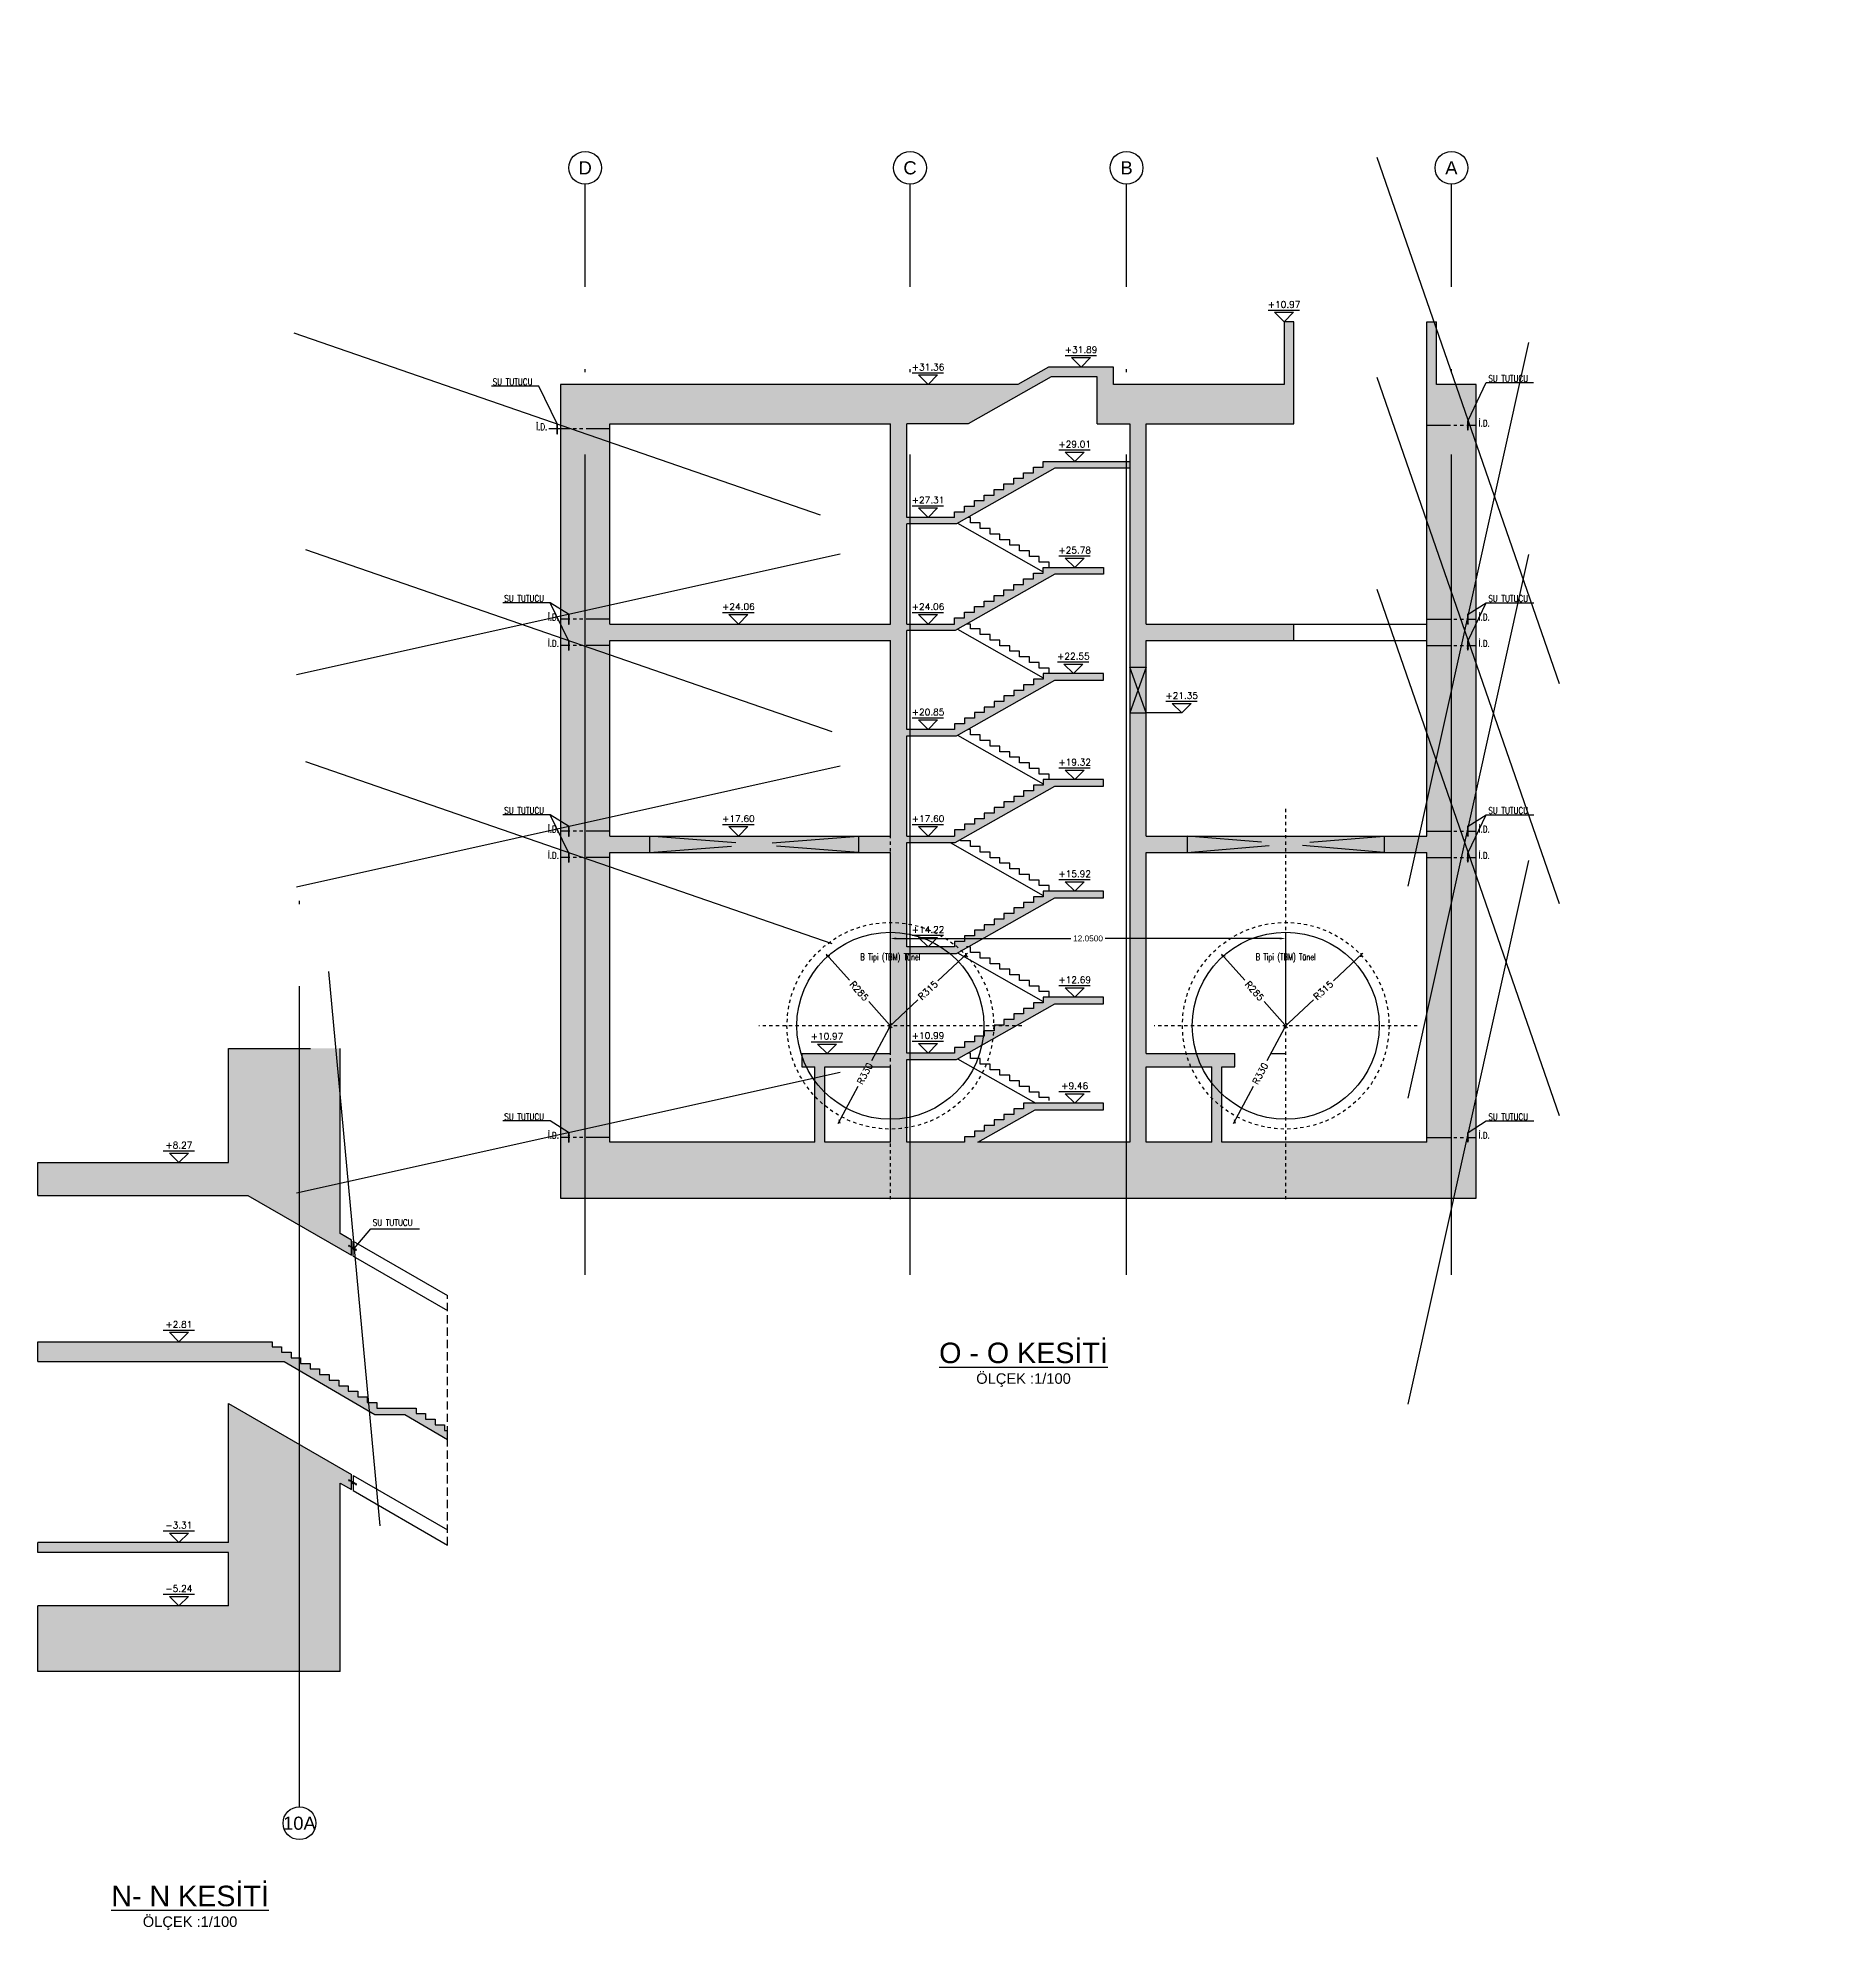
# Model space of a CAD drawing. Header units: millimetres. Extents: x 400392 to 401301, y 4543945 to 4544121.
# Drawn here: x 401246.5 to 401301.2, y 4543955.4 to 4544013.1 of the extents above; entities that cross this region are included whole.
import ezdxf
from ezdxf.enums import TextEntityAlignment as Align

# ---------------------------------------------------------------- set-up
doc = ezdxf.new("R2010")
doc.units = ezdxf.units.MM
for name, pattern in [('ACAD_ISO05W100', [33, 24, -3, 0, -3, 0, -3]), ('AKS', [3, 2.5, -0.25, 0, -0.25]), ('CIZGI', [0.4, 0.25, -0.15]), ('CONTINU', [0]), ('HIDDEN', [0.375, 0.25, -0.125]), ('UUC-ST-KAL-I05-101-U-000$0$ACAD_ISO05W100', [33, 24, -3, 0, -3, 0, -3])]:
    doc.linetypes.add(name, pattern=pattern)
for name, color, linetype in [('aks prota', 2, 'AKS'), ('caks prota', 4, 'Continuous'), ('görünüş prota', 4, 'Continuous'), ('iderzi_PROTA', 3, 'Continuous'), ('inşaat derzi prota', 11, 'Continuous'), ('kesik prota', 2, 'CIZGI'), ('kesit prota', 1, 'Continuous'), ('kesit tarama prota', 252, 'Continuous'), ('kolon tarama prota', 252, 'Continuous'), ('kot prota', 4, 'Continuous'), ('lkolon prota', 4, 'Continuous'), ('merdiven prota', 2, 'Continuous'), ('not prota', 2, 'Continuous'), ('not yazısı prota', 6, 'Continuous'), ('not çizgisi prota', 4, 'Continuous'), ('PRT-CST-rc_level', 6, 'Continuous'), ('PRT-CST-rc_levermark', 4, 'Continuous'), ('st_s_su tutucu', 2, 'Continuous'), ('st_s_ölçü', 4, 'Continuous'), ('t35 prota', 3, 'Continuous'), ('taks prota', 7, 'Continuous'), ('tplan prota', 7, 'Continuous'), ('UUC-ST-KAL-I05-101-U-000$0$st_s_su tutucu', 2, 'Continuous')]:
    doc.layers.add(name, color=color, linetype=linetype)
doc.styles.add('Arial', font='Arial.ttf')
doc.styles.add('OLCU', font='romanstw.shx')
doc.styles.get("Standard").update_dxf_attribs({"font": 'Arial.ttf'})
doc.styles.add('TAKS', font='Arial Unicode.ttf')
doc.styles.add('TEXT250', font='romanstw.shx', dxfattribs={"width": 0.8, "height": 25})
doc.styles.add('TSIMPLEX', font='romanstw.shx')
doc.dimstyles.new('1-100', dxfattribs={"dimscale": 0.5, "dimtxt": 2, "dimasz": 7.5, "dimexe": 3, "dimexo": 5, "dimgap": 5, "dimtad": 3, "dimdec": 1, "dimlfac": 2, "dimzin": 9, "dimdsep": 46, "dimtxsty": 'Standard', "dimblk": 'OBLIQUE', "dimcen": 0.09, "dimclrd": 3, "dimclre": 3, "dimclrt": 1, "dimadec": 3, "dimazin": 0, "dimtfac": 1, "dimtdec": 1, "dimtofl": 0, "dimtmove": 0, "dimatfit": 3, "dimfxl": 4, "dimtolj": 1, "dimtzin": 0, "dimarcsym": 0})
doc.dimstyles.new('1-50', dxfattribs={"dimtxt": 10, "dimasz": 4, "dimexe": 4, "dimexo": 8, "dimgap": 4, "dimtad": 1, "dimdec": 1, "dimrnd": 0.05, "dimzin": 9, "dimdsep": 46, "dimtxsty": 'OLCU', "dimblk1": 'OBLIQUE', "dimblk2": 'OBLIQUE', "dimsah": 1, "dimcen": 2, "dimdle": 4, "dimclrd": 4, "dimclre": 4, "dimclrt": 3, "dimadec": 1, "dimazin": 0, "dimtfac": 1, "dimtdec": 1, "dimtix": 1, "dimtmove": 2, "dimatfit": 3, "dimldrblk": 'OBLIQUE', "dimfxl": 1, "dimtvp": 1, "dimtolj": 1, "dimtzin": 1, "dimarcsym": 0})
doc.dimstyles.get("Standard").update_dxf_attribs({"dimtxt": 0.18, "dimasz": 0.18, "dimexe": 0.18, "dimexo": 0.0625, "dimgap": 0.09, "dimtad": 0, "dimtih": 1, "dimtoh": 1, "dimdec": 4, "dimzin": 0, "dimdsep": 46, "dimtxsty": 'Standard', "dimcen": 0.09, "dimadec": 0, "dimazin": 0, "dimtfac": 1, "dimtdec": 4, "dimtofl": 0, "dimtmove": 0, "dimatfit": 3, "dimfxl": 1, "dimtolj": 1, "dimtzin": 0, "dimarcsym": 0})

msp = doc.modelspace()

# ---------------------------------------------------------------- texts
at = {"layer": 'not yazısı prota', "ltscale": 0.05, "style": 'TSIMPLEX', "width": 0.8}
for s, p in [('SU TUTUCU', (401260.3134647186, 4544002.478477274)), ('SU TUTUCU', (401290.6588672046, 4544002.584041284)), ('İ.D.', (401261.6422718298, 4544001.112198417)), ('İ.D.', (401290.3662505696, 4544001.217762426)), ('SU TUTUCU', (401260.6675668299, 4543995.878477274)), ('SU TUTUCU', (401290.6588672046, 4543995.878478113)), ('İ.D.', (401261.9963739411, 4543995.312198416)), ('İ.D.', (401290.3662505696, 4543995.312199255)), ('İ.D.', (401261.9963739411, 4543994.512198417)), ('İ.D.', (401290.3662505696, 4543994.512199256)), ('SU TUTUCU', (401260.6675668299, 4543989.418477274)), ('İ.D.', (401261.9963739411, 4543988.852198416)), ('İ.D.', (401290.3662505696, 4543988.852199255)), ('SU TUTUCU', (401290.6588672046, 4543989.418478113)), ('İ.D.', (401261.9963739411, 4543988.052198417)), ('İ.D.', (401290.3662505696, 4543988.052199256)), ('SU TUTUCU', (401260.6675668299, 4543980.088477274)), ('SU TUTUCU', (401290.6588672046, 4543980.088478113)), ('İ.D.', (401261.9963739411, 4543979.522198416)), ('İ.D.', (401290.3662505696, 4543979.522199255))]:
    msp.add_text(s, height=0.2, dxfattribs=at).set_placement(p)
msp.add_text('SU TUTUCU', height=0.2, rotation=359.9999989161077, dxfattribs=at).set_placement((401256.6587423792, 4543976.86240937))
at = {"layer": 't35 prota', "style": 'Arial'}
msp.add_text('ÖLÇEK :1/100', height=0.32, rotation=0.01179466622436281, dxfattribs=at).set_placement((401276.4922736611, 4543972.196296876), align=Align.MIDDLE)
msp.add_text('ÖLÇEK :1/100', height=0.32, dxfattribs=at).set_placement((401251.091072096, 4543955.648136114), align=Align.MIDDLE)
at = {"layer": 'taks prota', "style": 'TAKS'}
for s, p in [('D', (401263.1336931352, 4544009.102486898)), ('C', (401273.0336931352, 4544009.102486898)), ('B', (401279.6336931352, 4544009.102486898)), ('A', (401289.5336931352, 4544009.102486898)), ('10A', (401254.4238859176, 4543958.662618436))]:
    msp.add_text(s, height=0.4, rotation=359.5051674871739, dxfattribs=at).set_placement(p, align=Align.MIDDLE_CENTER)
at = {"layer": 'tplan prota', "style": 'Arial'}
msp.add_text('%%UO - O KESİTİ', height=0.625, rotation=0.01179466622436281, dxfattribs=at).set_placement((401276.4920935376, 4543973.071296858), align=Align.MIDDLE)
msp.add_text('%%UN- N KESİTİ', height=0.625, dxfattribs=at).set_placement((401251.091072096, 4543956.523136114), align=Align.MIDDLE)

# ---------------------------------------------------------------- blocks, each defined once
blk = doc.blocks.new('KOTK5')
at = {"layer": 'PRT-CST-rc_levermark'}
blk.add_line((216.6666666667443, 160), (-213.3333333332557, 160), dxfattribs=at)
blk.add_lwpolyline([(130, 130), (-130, 130), (0, 0)], close=True, dxfattribs=at)
at = {"layer": 'PRT-CST-rc_level', "style": 'OLCU'}
blk.add_attdef('000.00', text='', height=90, dxfattribs=at).set_placement((0, 193.1381784435362), align=Align.CENTER)
blk = doc.blocks.new('_Oblique')
at = {"layer": 'st_s_ölçü', "lineweight": -2}
blk.add_line((-0.5, -0.5), (0.5, 0.5), dxfattribs=at)
blk = doc.blocks.new('*D49')
at = {"layer": 'Defpoints', "color": 0, "transparency": 16777216}
for p in [(-455.7768124120485, 109.5869111729116), (-265.7931828767396, -102.8541877429707)]:
    blk.add_point(p, dxfattribs=at)
at = {"layer": 'st_s_ölçü', "color": 4, "lineweight": -2, "transparency": 16777216}
for p, q in [((-461.1096862235661, 115.5501700898487), (-389.9253438287682, 35.95131222538865)), ((-260.4603090652221, -108.8174466599078), (-331.6446514600408, -29.21858879542449))]:
    blk.add_line(p, q, dxfattribs=at)
at = {"layer": 'st_s_ölçü', "color": 4, "lineweight": -2, "transparency": 16777216, "xscale": 8, "yscale": 8, "zscale": 8, "rotation": 131.8058995973175}
blk.add_blockref('_Oblique', (-455.7768124120485, 109.5869111729116), dxfattribs=at)
at = {"layer": 'st_s_ölçü', "color": 3, "transparency": 16777216, "insert": (-360.7849976444195, 3.366361714968633), "char_height": 20, "attachment_point": 5, "rotation": 311.8058995973175, "style": 'OLCU'}
blk.add_mtext('\\A1;R285', dxfattribs=at)
blk = doc.blocks.new('*D50')
at = {"layer": 'Defpoints', "color": 0, "transparency": 16777216}
for p in [(-36.3406229420434, 112.9617587007597), (-265.7931828767178, -102.8541877429798)]:
    blk.add_point(p, dxfattribs=at)
at = {"layer": 'st_s_ölçü', "color": 4, "lineweight": -2, "transparency": 16777216}
for p, q in [((-30.51325634052741, 118.4427986104425), (-120.6119750752906, 33.69874405447169)), ((-271.6205494782338, -108.3352276526625), (-181.5218307435179, -23.5911730967362))]:
    blk.add_line(p, q, dxfattribs=at)
at = {"layer": 'st_s_ölçü', "color": 4, "lineweight": -2, "transparency": 16777216, "xscale": 8, "yscale": 8, "zscale": 8, "rotation": 43.24583088137385}
blk.add_blockref('_Oblique', (-36.3406229420434, 112.9617587007597), dxfattribs=at)
at = {"layer": 'st_s_ölçü', "color": 3, "transparency": 16777216, "insert": (-151.0669029094242, 5.053785478889026), "char_height": 20, "attachment_point": 5, "rotation": 43.24583088137385, "style": 'OLCU'}
blk.add_mtext('\\A1;R315', dxfattribs=at)
blk = doc.blocks.new('*D51')
at = {"layer": 'Defpoints', "color": 0, "transparency": 16777216}
for p in [(-265.7931828767105, -102.8541877429579), (-421.0483857594118, -394.0514095323542)]:
    blk.add_point(p, dxfattribs=at)
at = {"layer": 'lkolon prota', "color": 4, "lineweight": -2, "transparency": 16777216}
for p, q in [((-262.0294203825846, -95.79486115412448), (-322.8545106894434, -209.8786212058137)), ((-424.8121482535377, -401.1107361211878), (-363.9870579466764, -287.0269760694938))]:
    blk.add_line(p, q, dxfattribs=at)
at = {"layer": 'lkolon prota', "color": 4, "lineweight": -2, "transparency": 16777216, "xscale": 8, "yscale": 8, "zscale": 8, "rotation": 241.9351701811658}
blk.add_blockref('_Oblique', (-421.0483857594118, -394.0514095323542), dxfattribs=at)
at = {"layer": 'lkolon prota', "color": 3, "transparency": 16777216, "insert": (-343.420784318052, -248.4527986376579), "char_height": 20, "attachment_point": 5, "rotation": 61.935170181165795, "style": 'OLCU'}
blk.add_mtext('\\A1;R330', dxfattribs=at)
blk = doc.blocks.new('D')
at = {"layer": 'st_s_su tutucu', "linetype": 'CONTINU', "ltscale": 0.2}
for p, q in [((-39987.83090962706, 52508.18991963421), (-39992.63090966878, 52508.18991966914)), ((-39992.63090966878, 52508.18991966914), (-39992.63090980848, 52507.38991968935)), ((-39992.63090980848, 52507.38991968935), (-39990.63090962501, 52506.05655179494)), ((-39990.63090992199, 52478.65671955824), (-39991.93117670823, 52478.6567195757)), ((-39991.93117670823, 52478.6567195757), (-39991.93117659182, 52477.72311959402)), ((-39991.93117659182, 52477.72311959402), (-39990.63090987367, 52477.72311951835)), ((-39990.6309096902, 52498.50671976196), (-39991.53117650332, 52498.50671977942)), ((-39991.53117650332, 52498.50671977942), (-39991.53117639622, 52497.87311976865)), ((-39991.53117639622, 52497.87311976865), (-39990.63090970417, 52497.87311978029)), ((-39990.63090980196, 52488.50671968629), (-39991.53117661508, 52488.50671963972)), ((-39991.53117661508, 52488.50671963972), (-39991.53117662905, 52487.87311965806)), ((-39991.53117662905, 52487.87311965806), (-39990.630909937, 52487.87311964059)), ((-39990.63090962501, 52506.05655179494), (-39990.6309096902, 52498.50671976196)), ((-39990.63090970417, 52497.87311978029), (-39990.63090980196, 52488.50671968629)), ((-39990.630909937, 52487.87311964059), (-39990.63090992199, 52478.65671955824)), ((-39990.630909937, 52468.50671965136), (-39990.63090992199, 52477.72311973372)), ((-39989.83090974534, 52506.05655187643), (-39987.83090964103, 52507.38991968935)), ((-39989.83090955907, 52498.50671965136), (-39989.83090974534, 52506.05655187643)), ((-39988.9306429881, 52498.50671966883), (-39989.83090955907, 52498.50671965136)), ((-39989.83090992229, 52488.50671961062), (-39989.83090981984, 52497.87311973373)), ((-39989.83090981984, 52497.87311973373), (-39988.93064300207, 52497.87311962313)), ((-39988.93064335132, 52488.50671965136), (-39989.83090992229, 52488.50671961062)), ((-39989.83091007002, 52478.65671960481), (-39989.8309099316, 52487.87311978029)), ((-39989.8309099316, 52487.87311978029), (-39988.93064311383, 52487.87311964059)), ((-39988.53064343977, 52478.65671965137), (-39989.83091007002, 52478.65671960481)), ((-39989.83090998934, 52477.72311965805), (-39988.53064344908, 52477.72311964058)), ((-39989.83091007002, 52477.72311968715), (-39989.8309099316, 52468.50671951166)), ((-39988.93064300207, 52497.87311962313), (-39988.9306429881, 52498.50671966883)), ((-39988.93064311383, 52487.87311964059), (-39988.93064335132, 52488.50671965136)), ((-39988.53064344908, 52477.72311964058), (-39988.53064343977, 52478.65671965137)), ((-39987.83090964103, 52507.38991968935), (-39987.83090962706, 52508.18991963421)), ((-39992.63090980848, 52448.98991960261), (-39990.63090962501, 52450.32328749701)), ((-39992.63090966878, 52448.18991962282), (-39992.63090980848, 52448.98991960261)), ((-39987.83090962706, 52448.18991965774), (-39992.63090966878, 52448.18991962282)), ((-39991.53117661508, 52467.87311965223), (-39991.53117662905, 52468.5067196339)), ((-39991.53117662905, 52468.5067196339), (-39990.630909937, 52468.50671965136)), ((-39990.63090980196, 52467.87311960567), (-39991.53117661508, 52467.87311965223)), ((-39991.53117650332, 52457.87311951254), (-39991.53117639622, 52458.50671952331)), ((-39991.53117639622, 52458.50671952331), (-39990.63090970417, 52458.50671951166)), ((-39990.6309096902, 52457.87311953), (-39991.53117650332, 52457.87311951254)), ((-39990.63090970417, 52458.50671951166), (-39990.63090980196, 52467.87311960567)), ((-39990.63090962501, 52450.32328749701), (-39990.6309096902, 52457.87311953)), ((-39989.8309099316, 52468.50671951166), (-39988.93064311383, 52468.50671965136)), ((-39988.93064335132, 52467.87311964059), (-39989.83090992229, 52467.87311968134)), ((-39989.83090992229, 52467.87311968134), (-39989.83090981984, 52458.50671955823)), ((-39989.83090981984, 52458.50671955823), (-39988.93064300207, 52458.50671966883)), ((-39988.9306429881, 52457.87311962313), (-39989.83090955907, 52457.87311964059)), ((-39989.83090955907, 52457.87311964059), (-39989.83090974534, 52450.32328741552)), ((-39989.83090974534, 52450.32328741552), (-39987.83090964103, 52448.98991960261)), ((-39988.93064311383, 52468.50671965136), (-39988.93064335132, 52467.87311964059)), ((-39988.93064300207, 52458.50671966883), (-39988.9306429881, 52457.87311962313)), ((-39987.83090964103, 52448.98991960261), (-39987.83090962706, 52448.18991965774))]:
    blk.add_line(p, q, dxfattribs=at)
blk = doc.blocks.new('*D91')
at = {"color": 0, "lineweight": -2, "transparency": 16777216}
for p, q in [((401272.4336942159, 4543983.023312979), (401272.4336942159, 4543985.79991716)), ((401272.6136942159, 4543985.61991716), (401277.9339193182, 4543985.61991716)), ((401284.3036942158, 4543985.61991716), (401278.9834691135, 4543985.61991716)), ((401284.4836942158, 4543983.023312979), (401284.4836942158, 4543985.79991716))]:
    blk.add_line(p, q, dxfattribs=at)
at = {"color": 0, "transparency": 16777216}
for points in [[(401272.6136942159, 4543985.64991716), (401272.6136942159, 4543985.58991716), (401272.4336942159, 4543985.61991716)], [(401284.3036942158, 4543985.64991716), (401284.3036942158, 4543985.58991716), (401284.4836942158, 4543985.61991716)]]:
    blk.add_solid(points, dxfattribs=at)
at = {"layer": 'Defpoints', "color": 0, "transparency": 16777216}
for p in [(401272.4336942159, 4543985.61991716), (401272.4336942159, 4543982.960812979), (401284.4836942158, 4543982.960812979)]:
    blk.add_point(p, dxfattribs=at)
at = {"color": 0, "transparency": 16777216, "insert": (401278.4586942159, 4543985.61991716), "char_height": 0.18, "attachment_point": 5}
blk.add_mtext('\\A1;12.0500', dxfattribs=at)
blk = doc.blocks.new('A$C127942D9')
at = {"layer": 'aks prota', "ltscale": 2}
blk.add_line((-265.7931828767323, -631.6843460802356), (-265.7931828767178, 559.6811305509054), dxfattribs=at)
at = {"layer": 'aks prota'}
blk.add_line((135.1872869510917, -102.8541877429761), (-666.7736527046291, -102.8541877429725), dxfattribs=at)
at = {"layer": 'görünüş prota', "color": 6, "linetype": 'CIZGI', "ltscale": 2}
blk.add_circle((-265.7931828767323, -102.8541877429652), 315, dxfattribs=at)
at = {"layer": 'görünüş prota', "color": 6}
blk.add_circle((-265.7931828767105, -102.8541877429798), 285, dxfattribs=at)
at = {"layer": 'not prota', "style": 'TEXT250', "width": 0.7}
blk.add_text('B Tipi (TBM) Tünel', height=20, dxfattribs=at).set_placement((-265.7931828766596, 106.8190974679765), align=Align.MIDDLE_CENTER)
at = {"layer": 'lkolon prota'}
dim = blk.add_radius_dim(center=(-265.7931828767105, -102.8541877429579), mpoint=(-421.0483857594118, -394.0514095323542), dimstyle='1-100', dxfattribs=at)
dim.commit()
dim.dimension.update_dxf_attribs({"geometry": '*D51', "text_midpoint": (-343.420784318052, -248.4527986376579), "dimtype": 132})
at = {"layer": 'st_s_ölçü'}
for center, mpoint, picture, middle in [((-265.7931828767396, -102.8541877429707), (-455.7768124120485, 109.5869111729116), '*D49', (-360.7849976444195, 3.366361714968633)), ((-265.7931828767178, -102.8541877429798), (-36.3406229420434, 112.9617587007597), '*D50', (-151.0669029094242, 5.053785478889026))]:
    dim = blk.add_radius_dim(center=center, mpoint=mpoint, dimstyle='1-100', dxfattribs=at)
    dim.commit()
    dim.dimension.update_dxf_attribs({"geometry": picture, "text_midpoint": middle, "dimtype": 132})

# ---------------------------------------------------------------- dimensions: what is measured, and where the dimension line sits
dim = msp.add_aligned_dim(p1=(401284.4836942158, 4543982.960812979), p2=(401272.4336942159, 4543982.960812979), distance=-2.659104180522263, dimstyle='Standard')
dim.commit()
dim.dimension.update_dxf_attribs({"geometry": '*D91', "text_midpoint": (401278.4586942159, 4543985.61991716)})

# ---------------------------------------------------------------- hatches: boundary and pattern name
at = {"layer": 'kesit tarama prota'}
h = msp.add_hatch(color=256, dxfattribs=at)
h.dxf.hatch_style = 1
h.paths.add_polyline_path([(401290.2836931352, 4543977.71081298), (401290.2836931352, 4544002.50081298), (401289.0836931351, 4544002.50081298), (401289.0836931351, 4544004.41081298), (401288.7836931352, 4544004.41081298), (401288.7836931352, 4543988.74081298), (401280.2336931353, 4543988.74081298), (401280.2336931353, 4543994.70081298), (401284.7336924144, 4543994.70081298), (401284.7336924144, 4543995.20081298), (401280.2336931353, 4543995.20081298), (401280.2336931353, 4544001.30081298), (401284.7336931353, 4544001.30081298), (401284.7336931353, 4544004.41081298), (401284.4336931785, 4544004.41081298), (401284.4336931785, 4544002.50081298), (401279.2336931353, 4544002.50081298), (401279.2336931353, 4544003.03081298), (401277.2517665635, 4544003.03081298), (401276.3164724458, 4544002.50081298), (401262.3836931352, 4544002.50081298), (401262.3836931352, 4543977.71081298)])
h.paths.add_polyline_path([(401275.0993623034, 4543979.41081298), (401276.8464211269, 4543980.40081298), (401278.9336931352, 4543980.40081298), (401278.9336931352, 4543980.60081298), (401276.4936931353, 4543980.60081298), (401276.4936931353, 4543980.43081298), (401276.1936931352, 4543980.43081298), (401276.1936931352, 4543980.26081298), (401275.8936931352, 4543980.26081298), (401275.8936931352, 4543980.09081298), (401275.5936931352, 4543980.09081298), (401275.5936931352, 4543979.92081298), (401275.2936931352, 4543979.92081298), (401275.2936931352, 4543979.75081298), (401274.9936931353, 4543979.75081298), (401274.9936931353, 4543979.58081298), (401274.6936931352, 4543979.58081298), (401274.6936931352, 4543979.41081298), (401272.9336931352, 4543979.41081298), (401272.9336931352, 4543981.93081298), (401274.446421127, 4543981.93081298), (401277.446421127, 4543983.63081298), (401278.9336931352, 4543983.63081298), (401278.9336931352, 4543983.83081298), (401277.0936931352, 4543983.83081298), (401277.0936931352, 4543983.66081298), (401276.7936931352, 4543983.66081298), (401276.7936931352, 4543983.49081298), (401276.4936931353, 4543983.49081298), (401276.4936931353, 4543983.32081298), (401276.1936931352, 4543983.32081298), (401276.1936931352, 4543983.15081298), (401275.8936931352, 4543983.15081298), (401275.8936931352, 4543982.98081298), (401275.5936931352, 4543982.98081298), (401275.5936931352, 4543982.81081298), (401275.2936931352, 4543982.81081298), (401275.2936931352, 4543982.64081298), (401274.9936931353, 4543982.64081298), (401274.9936931353, 4543982.47081298), (401274.6936931352, 4543982.47081298), (401274.6936931352, 4543982.30081298), (401274.3936931352, 4543982.30081298), (401274.3936931352, 4543982.13081298), (401272.9336931352, 4543982.13081298), (401272.9336931352, 4543985.16081298), (401274.446421127, 4543985.16081298), (401277.446421127, 4543986.86081298), (401278.9336931352, 4543986.86081298), (401278.9336931352, 4543987.06081298), (401277.0936931352, 4543987.06081298), (401277.0936931352, 4543986.89081298), (401276.7936931352, 4543986.89081298), (401276.7936931352, 4543986.72081298), (401276.4936931353, 4543986.72081298), (401276.4936931353, 4543986.55081298), (401276.1936931352, 4543986.55081298), (401276.1936931352, 4543986.38081298), (401275.8936931352, 4543986.38081298), (401275.8936931352, 4543986.21081298), (401275.5936931352, 4543986.21081298), (401275.5936931352, 4543986.04081298), (401275.2936931352, 4543986.04081298), (401275.2936931352, 4543985.87081298), (401274.9936931353, 4543985.87081298), (401274.9936931353, 4543985.70081298), (401274.6936931352, 4543985.70081298), (401274.6936931352, 4543985.53081298), (401274.3936931352, 4543985.53081298), (401274.3936931352, 4543985.36081298), (401272.9336931352, 4543985.36081298), (401272.9336931352, 4543988.54081298), (401274.4111270093, 4543988.54081298), (401277.446421127, 4543990.26081298), (401278.9336931352, 4543990.26081298), (401278.9336931352, 4543990.46081298), (401277.0936931352, 4543990.46081298), (401277.0936931352, 4543990.29081298), (401276.7936931352, 4543990.29081298), (401276.7936931352, 4543990.12081298), (401276.4936931353, 4543990.12081298), (401276.4936931353, 4543989.95081298), (401276.1936931352, 4543989.95081298), (401276.1936931352, 4543989.78081298), (401275.8936931352, 4543989.78081298), (401275.8936931352, 4543989.61081298), (401275.5936931352, 4543989.61081298), (401275.5936931352, 4543989.44081298), (401275.2936931352, 4543989.44081298), (401275.2936931352, 4543989.27081298), (401274.9936931353, 4543989.27081298), (401274.9936931353, 4543989.10081298), (401274.6936931352, 4543989.10081298), (401274.6936931352, 4543988.93081298), (401274.3936931352, 4543988.93081298), (401274.3936931352, 4543988.74081298), (401272.9336931352, 4543988.74081298), (401272.9336931352, 4543991.79081298), (401274.446421127, 4543991.79081298), (401277.446421127, 4543993.49081298), (401278.9336931352, 4543993.49081298), (401278.9336931352, 4543993.69081298), (401277.0936931352, 4543993.69081298), (401277.0936931352, 4543993.52081298), (401276.7936931352, 4543993.52081298), (401276.7936931352, 4543993.35081298), (401276.4936931353, 4543993.35081298), (401276.4936931353, 4543993.18081298), (401276.1936931352, 4543993.18081298), (401276.1936931352, 4543993.01081298), (401275.8936931352, 4543993.01081298), (401275.8936931352, 4543992.84081298), (401275.5936931352, 4543992.84081298), (401275.5936931352, 4543992.67081298), (401275.2936931352, 4543992.67081298), (401275.2936931352, 4543992.50081298), (401274.9936931353, 4543992.50081298), (401274.9936931353, 4543992.33081298), (401274.6936931352, 4543992.33081298), (401274.6936931352, 4543992.16081298), (401274.3936931352, 4543992.16081298), (401274.3936931352, 4543991.99081298), (401272.9336931352, 4543991.99081298), (401272.9336931352, 4543995.00081298), (401274.4111270094, 4543995.00081298), (401277.446421127, 4543996.72081298), (401278.9336931352, 4543996.72081298), (401278.9336931352, 4543996.92081298), (401277.0936931352, 4543996.92081298), (401277.0936931352, 4543996.75081298), (401276.7936931352, 4543996.75081298), (401276.7936931352, 4543996.58081298), (401276.4936931353, 4543996.58081298), (401276.4936931353, 4543996.41081298), (401276.1936931352, 4543996.41081298), (401276.1936931352, 4543996.24081298), (401275.8936931352, 4543996.24081298), (401275.8936931352, 4543996.07081298), (401275.5936931352, 4543996.07081298), (401275.5936931352, 4543995.90081298), (401275.2936931352, 4543995.90081298), (401275.2936931352, 4543995.73081298), (401274.9936931353, 4543995.73081298), (401274.9936931353, 4543995.56081298), (401274.6936931352, 4543995.56081298), (401274.6936931352, 4543995.39081298), (401274.3936931352, 4543995.39081298), (401274.3936931352, 4543995.20081298), (401272.9336931352, 4543995.20081298), (401272.9336931352, 4543998.25081298), (401274.446421127, 4543998.25081298), (401277.446421127, 4543999.95081298), (401279.7336931353, 4543999.95081298), (401279.7336931353, 4544000.15081298), (401277.0936931352, 4544000.15081298), (401277.0936931352, 4543999.98081298), (401276.7936931352, 4543999.98081298), (401276.7936931352, 4543999.81081298), (401276.4936931353, 4543999.81081298), (401276.4936931353, 4543999.64081298), (401276.1936931352, 4543999.64081298), (401276.1936931352, 4543999.47081298), (401275.8936931352, 4543999.47081298), (401275.8936931352, 4543999.30081298), (401275.5936931352, 4543999.30081298), (401275.5936931352, 4543999.13081298), (401275.2936931352, 4543999.13081298), (401275.2936931352, 4543998.96081298), (401274.9936931353, 4543998.96081298), (401274.9936931353, 4543998.79081298), (401274.6936931352, 4543998.79081298), (401274.6936931352, 4543998.62081298), (401274.3936931352, 4543998.62081298), (401274.3936931352, 4543998.45081298), (401272.9336931352, 4543998.45081298), (401272.9336931352, 4544001.30081298), (401274.8073291394, 4544001.30081298), (401277.3308585511, 4544002.73081298), (401278.7336931353, 4544002.73081298), (401278.7336931353, 4544001.30081298), (401279.7336931353, 4544001.30081298), (401279.7336931353, 4543979.41081298)], flags=16)
h.paths.add_polyline_path([(401280.2336931353, 4543979.41081298), (401280.2336931353, 4543981.71081298), (401282.2336931353, 4543981.71081298), (401282.2336931353, 4543979.41081298)], flags=16)
h.paths.add_polyline_path([(401282.5336931352, 4543979.41081298), (401282.5336931352, 4543981.71081298), (401282.9336931352, 4543981.71081298), (401282.9336931352, 4543982.11081298), (401280.2336931353, 4543982.11081298), (401280.2336931353, 4543988.24081298), (401288.7836931352, 4543988.24081298), (401288.7836931352, 4543979.41081298)], flags=16)
h.paths.add_polyline_path([(401272.4336931352, 4543979.41081298), (401270.4336931352, 4543979.41081298), (401270.4336931352, 4543981.71081298), (401272.4336931352, 4543981.71081298)], flags=16)
h.paths.add_polyline_path([(401272.4336931352, 4543982.11081298), (401269.7336931353, 4543982.11081298), (401269.7336931353, 4543981.71081298), (401270.1336931352, 4543981.71081298), (401270.1336931352, 4543979.41081298), (401263.8836931352, 4543979.41081298), (401263.8836931352, 4543988.24081298), (401272.4336931352, 4543988.24081298)], flags=16)
h.paths.add_polyline_path([(401272.4336931352, 4543988.74081298), (401263.8836931352, 4543988.74081298), (401263.8836931352, 4543994.70081298), (401272.4336931352, 4543994.70081298)], flags=16)
h.paths.add_polyline_path([(401272.4336931352, 4543995.20081298), (401263.8836931352, 4543995.20081298), (401263.8836931352, 4544001.30081298), (401272.4336931352, 4544001.30081298)], flags=16)
h = msp.add_hatch(color=256, dxfattribs=at)
h.dxf.hatch_style = 1
h.paths.add_polyline_path([(401252.2635004392, 4543978.792657576), (401246.4517125129, 4543978.792657576), (401246.4517125129, 4543977.792657576), (401252.8535388503, 4543977.792657576), (401256.0125137747, 4543975.968822553), (401256.0125137747, 4543976.430702768), (401255.6661036132, 4543976.630702768), (401255.6661036132, 4543982.271066646), (401252.2635004392, 4543982.271066646)])
h = msp.add_hatch(color=256, dxfattribs=at)
h.dxf.hatch_style = 1
h.paths.add_polyline_path([(401252.2635004392, 4543972.732657576), (401253.9621528736, 4543972.732657576), (401256.7256822854, 4543971.112657576), (401257.6356822854, 4543971.112657576), (401258.9355448124, 4543970.350669198), (401258.9355448124, 4543970.632657575), (401258.8499819634, 4543970.632657575), (401258.8499819634, 4543970.802657575), (401258.5599819634, 4543970.802657575), (401258.5599819634, 4543970.972657575), (401258.2699819633, 4543970.972657575), (401258.2699819633, 4543971.142657575), (401257.9799819634, 4543971.142657575), (401257.9799819634, 4543971.312657575), (401256.7799819633, 4543971.312657575), (401256.7799819633, 4543971.482657576), (401256.4899819634, 4543971.482657576), (401256.4899819634, 4543971.652657576), (401256.1999819634, 4543971.652657576), (401256.1999819634, 4543971.822657576), (401255.9099819633, 4543971.822657576), (401255.9099819633, 4543971.992657576), (401255.6199819633, 4543971.992657576), (401255.6199819633, 4543972.162657576), (401255.3299819634, 4543972.162657576), (401255.3299819634, 4543972.332657576), (401255.0399819633, 4543972.332657576), (401255.0399819633, 4543972.502657576), (401254.7499819634, 4543972.502657576), (401254.7499819634, 4543972.672657575), (401254.4599819634, 4543972.672657575), (401254.4599819634, 4543972.842657575), (401254.1699819634, 4543972.842657575), (401254.1699819634, 4543973.012657575), (401253.8799819633, 4543973.012657575), (401253.8799819633, 4543973.182657575), (401253.5899819634, 4543973.182657575), (401253.5899819634, 4543973.332657576), (401246.4517125129, 4543973.332657576), (401246.4517125129, 4543972.732657576)])
h = msp.add_hatch(color=256, dxfattribs=at)
h.dxf.hatch_style = 1
h.paths.add_polyline_path([(401255.6661036132, 4543969.027321748), (401256.0125128948, 4543968.827320224), (401256.0125128948, 4543969.289201613), (401252.2635004392, 4543971.453716953), (401252.2635004392, 4543967.212657575), (401246.4517125129, 4543967.212657575), (401246.4517125129, 4543966.912657576), (401252.2635004392, 4543966.912657576), (401252.2635004392, 4543965.282657576), (401246.4517125129, 4543965.282657576), (401246.4517125129, 4543963.282657576), (401255.6661036132, 4543963.282657576)])

# ---------------------------------------------------------------- linework, layer by layer
at = {"layer": 'aks prota', "ltscale": 10}
for p, q in [((401263.1337296415, 4543975.371989926), (401263.1337296415, 4544008.602486898)), ((401273.0337296415, 4543975.371989926), (401273.0337296415, 4544008.602486898)), ((401279.6337296415, 4543975.371989926), (401279.6337296415, 4544008.602486898)), ((401289.5336931352, 4543975.371989926), (401289.5336931352, 4544008.602486898)), ((401254.4238859176, 4543959.162618436), (401254.4238859176, 4543987.87612348))]:
    msp.add_line(p, q, dxfattribs=at)
at = {"layer": 'caks prota', "ltscale": 0.05}
for centre in [(401263.1336931352, 4544009.102486898), (401273.0336931352, 4544009.102486898), (401279.6336931352, 4544009.102486898), (401289.5336931352, 4544009.102486898), (401254.4238859176, 4543958.662618436)]:
    msp.add_circle(centre, 0.5, dxfattribs=at)
at = {"layer": 'görünüş prota'}
for points in [[(401277.2736931352, 4543996.92081298), (401277.2736931352, 4543997.09081298), (401276.9736931353, 4543997.09081298), (401276.9736931353, 4543997.26081298), (401276.6736931352, 4543997.26081298), (401276.6736931352, 4543997.43081298), (401276.3736931352, 4543997.43081298), (401276.3736931352, 4543997.60081298), (401276.0736931352, 4543997.60081298), (401276.0736931352, 4543997.77081298), (401275.7736931352, 4543997.77081298), (401275.7736931352, 4543997.94081298), (401275.4736931353, 4543997.94081298), (401275.4736931353, 4543998.11081298), (401275.1736931352, 4543998.11081298), (401275.1736931352, 4543998.28081298), (401274.8736931352, 4543998.28081298), (401274.8736931352, 4543998.45081298), (401274.7993623034, 4543998.45081298)], [(401274.4836931353, 4543998.271933785), (401277.0936931352, 4543996.792933784)], [(401274.4836931353, 4543995.041933784), (401277.0936931352, 4543993.562933785)], [(401277.2736931352, 4543993.69081298), (401277.2736931352, 4543993.86081298), (401276.9736931353, 4543993.86081298), (401276.9736931353, 4543994.03081298), (401276.6736931352, 4543994.03081298), (401276.6736931352, 4543994.20081298), (401276.3736931352, 4543994.20081298), (401276.3736931352, 4543994.37081298), (401276.0736931352, 4543994.37081298), (401276.0736931352, 4543994.54081298), (401275.7736931352, 4543994.54081298), (401275.7736931352, 4543994.71081298), (401275.4736931353, 4543994.71081298), (401275.4736931353, 4543994.88081298), (401275.1736931352, 4543994.88081298), (401275.1736931352, 4543995.05081298), (401274.8736931352, 4543995.05081298), (401274.8736931352, 4543995.20081298), (401274.7640681858, 4543995.20081298)], [(401284.7336924144, 4543995.20081298), (401288.7836931352, 4543995.20081298)], [(401284.7258344493, 4543994.70081298), (401288.7836931352, 4543994.70081298)], [(401277.2736931352, 4543990.46081298), (401277.2736931352, 4543990.63081298), (401276.9736931353, 4543990.63081298), (401276.9736931353, 4543990.80081298), (401276.6736931352, 4543990.80081298), (401276.6736931352, 4543990.97081298), (401276.3736931352, 4543990.97081298), (401276.3736931352, 4543991.14081298), (401276.0736931352, 4543991.14081298), (401276.0736931352, 4543991.31081298), (401275.7736931352, 4543991.31081298), (401275.7736931352, 4543991.48081298), (401275.4736931353, 4543991.48081298), (401275.4736931353, 4543991.65081298), (401275.1736931352, 4543991.65081298), (401275.1736931352, 4543991.82081298), (401274.8736931352, 4543991.82081298), (401274.8736931352, 4543991.99081298), (401274.7993623034, 4543991.99081298)], [(401274.4836931353, 4543991.811933785), (401277.0936931352, 4543990.332933784)], [(401274.2562592611, 4543988.54081298), (401277.0936931352, 4543986.932933785)], [(401277.2736931352, 4543987.06081298), (401277.2736931352, 4543987.23081298), (401276.9736931353, 4543987.23081298), (401276.9736931353, 4543987.40081298), (401276.6736931352, 4543987.40081298), (401276.6736931352, 4543987.57081298), (401276.3736931352, 4543987.57081298), (401276.3736931352, 4543987.74081298), (401276.0736931352, 4543987.74081298), (401276.0736931352, 4543987.91081298), (401275.7736931352, 4543987.91081298), (401275.7736931352, 4543988.08081298), (401275.4736931353, 4543988.08081298), (401275.4736931353, 4543988.25081298), (401275.1736931352, 4543988.25081298), (401275.1736931352, 4543988.42081298), (401274.8736931352, 4543988.42081298), (401274.8736931352, 4543988.59081298), (401274.5736931352, 4543988.59081298), (401274.5736931352, 4543988.632933784)], [(401274.4836931353, 4543985.181933785), (401277.0936931352, 4543983.702933785)], [(401277.2736931352, 4543983.83081298), (401277.2736931352, 4543984.00081298), (401276.9736931353, 4543984.00081298), (401276.9736931353, 4543984.17081298), (401276.6736931352, 4543984.17081298), (401276.6736931352, 4543984.34081298), (401276.3736931352, 4543984.34081298), (401276.3736931352, 4543984.51081298), (401276.0736931352, 4543984.51081298), (401276.0736931352, 4543984.68081298), (401275.7736931352, 4543984.68081298), (401275.7736931352, 4543984.85081298), (401275.4736931353, 4543984.85081298), (401275.4736931353, 4543985.02081298), (401275.1736931352, 4543985.02081298), (401275.1736931352, 4543985.19081298), (401274.8736931352, 4543985.19081298), (401274.8736931352, 4543985.36081298), (401274.7561458753, 4543985.36081298)], [(401274.4836931353, 4543981.951933784), (401276.868023967, 4543980.60081298)], [(401277.2736931352, 4543980.68081298), (401277.2736931352, 4543980.77081298), (401276.9736931353, 4543980.77081298), (401276.9736931353, 4543980.94081298), (401276.6736931352, 4543980.94081298), (401276.6736931352, 4543981.11081298), (401276.3736931352, 4543981.11081298), (401276.3736931352, 4543981.28081298), (401276.0736931352, 4543981.28081298), (401276.0736931352, 4543981.45081298), (401275.7736931352, 4543981.45081298), (401275.7736931352, 4543981.62081298), (401275.4736931353, 4543981.62081298), (401275.4736931353, 4543981.79081298), (401275.1736931352, 4543981.79081298), (401275.1736931352, 4543981.96081298), (401274.8736931352, 4543981.96081298), (401274.8736931352, 4543982.13081298), (401274.7993623034, 4543982.13081298)]]:
    msp.add_lwpolyline(points, dxfattribs=at)
at = {"layer": 'iderzi_PROTA'}
msp.add_line((401284.0305067794, 4543982.11081298), (401284.4836942158, 4543982.11081298), dxfattribs=at)
at = {"layer": 'inşaat derzi prota', "linetype": 'ACAD_ISO05W100', "ltscale": 0.03}
for points in [[(401288.7836931352, 4544001.256376151), (401290.2836931352, 4544001.256376151)], [(401263.8836930416, 4544001.15081298), (401262.0295911689, 4544001.15081298)], [(401263.8836932802, 4543995.35081298), (401262.3836932802, 4543995.35081298)], [(401288.7836931352, 4543995.350813818), (401290.2836931352, 4543995.350813818)], [(401263.8836932802, 4543994.550812979), (401262.3836932802, 4543994.550812979)], [(401288.7836931352, 4543994.55081298), (401290.2836931352, 4543994.55081298)], [(401263.8836932802, 4543988.890812979), (401262.3836932802, 4543988.89081298)], [(401288.7836931352, 4543988.890813818), (401290.2836931352, 4543988.890813818)], [(401263.8836932802, 4543988.090812979), (401262.3836932802, 4543988.090812979)], [(401288.7836931352, 4543988.09081298), (401290.2836931352, 4543988.09081298)], [(401263.8836932802, 4543979.56081298), (401262.3836932802, 4543979.56081298)], [(401288.7836931352, 4543979.560813818), (401290.2836931352, 4543979.560813818)]]:
    msp.add_lwpolyline(points, dxfattribs=at)
at = {"layer": 'kesik prota', "ltscale": 10}
for p, q in [((401246.4517125129, 4543977.792657576), (401246.4517125129, 4543978.792657576)), ((401246.4517125129, 4543972.732657576), (401246.4517125129, 4543973.332657576))]:
    msp.add_line(p, q, dxfattribs=at)
for points in [[(401279.7336942158, 4543993.89081298), (401280.2336931353, 4543993.89081298), (401279.7336931353, 4543992.49081298), (401280.2336931353, 4543992.49081298), (401279.7336931353, 4543993.89081298)], [(401252.2635004392, 4543982.271066646), (401255.6661036132, 4543982.271066646)], [(401246.4517125129, 4543966.912657576), (401246.4517125129, 4543967.212657575)], [(401246.4517125129, 4543963.282657576), (401246.4517125129, 4543965.282657576)]]:
    msp.add_lwpolyline(points, dxfattribs=at)
at = {"layer": 'kesit prota', "color": 1}
for p, q in [((401288.7836931352, 4543988.74081298), (401288.7836931352, 4544004.41081298)), ((401288.7836931352, 4544004.41081298), (401289.0836931351, 4544004.41081298)), ((401263.8836931352, 4543995.20081298), (401263.8836931352, 4544001.30081298)), ((401263.8836931352, 4544001.30081298), (401272.4336931352, 4544001.30081298)), ((401272.4336931352, 4543995.20081298), (401272.4336931352, 4544001.30081298)), ((401272.9336931352, 4543998.45081298), (401272.9336931352, 4544001.30081298)), ((401278.7336931353, 4544001.30081298), (401279.7336931353, 4544001.30081298)), ((401272.9336931352, 4543995.20081298), (401272.9336931352, 4543998.25081298)), ((401263.8836931352, 4543995.20081298), (401272.4336931352, 4543995.20081298)), ((401272.9336931352, 4543995.20081298), (401274.3936931352, 4543995.20081298)), ((401272.9336931352, 4543991.99081298), (401272.9336931352, 4543995.00081298)), ((401280.2336931353, 4543995.20081298), (401284.7336924144, 4543995.20081298)), ((401284.7336924144, 4543994.70081298), (401284.7336924144, 4543995.20081298)), ((401263.8836931352, 4543988.74081298), (401263.8836931352, 4543994.70081298)), ((401263.8836931352, 4543994.70081298), (401272.4336931352, 4543994.70081298)), ((401272.4336931352, 4543988.74081298), (401272.4336931352, 4543994.70081298)), ((401280.2336931353, 4543988.74081298), (401280.2336931353, 4543994.70081298)), ((401280.2336931353, 4543994.70081298), (401284.7336924144, 4543994.70081298)), ((401272.9336931352, 4543988.74081298), (401272.9336931352, 4543991.79081298)), ((401263.8836931352, 4543988.74081298), (401272.4336931352, 4543988.74081298)), ((401272.9336931352, 4543988.74081298), (401274.3936931352, 4543988.74081298)), ((401272.9336931352, 4543985.36081298), (401272.9336931352, 4543988.54081298)), ((401280.2336931353, 4543988.74081298), (401288.7836931352, 4543988.74081298)), ((401263.8836931352, 4543979.41081298), (401263.8836931352, 4543988.24081298)), ((401263.8836931352, 4543988.24081298), (401272.4336931352, 4543988.24081298)), ((401272.4336931352, 4543982.11081298), (401272.4336931352, 4543988.24081298)), ((401280.2336931353, 4543982.11081298), (401280.2336931353, 4543988.24081298)), ((401280.2336931353, 4543988.24081298), (401288.7836931352, 4543988.24081298)), ((401288.7836931352, 4543979.41081298), (401288.7836931352, 4543988.24081298)), ((401272.9336931352, 4543982.13081298), (401272.9336931352, 4543985.16081298)), ((401255.6661036132, 4543976.630702768), (401255.6661036132, 4543982.271066646)), ((401269.7336931353, 4543982.11081298), (401272.4336931352, 4543982.11081298)), ((401269.7336931353, 4543982.11081298), (401269.7336931353, 4543981.71081298)), ((401269.7336931353, 4543981.71081298), (401270.1336931352, 4543981.71081298)), ((401270.1336931352, 4543979.41081298), (401270.1336931352, 4543981.71081298)), ((401270.4336931352, 4543981.71081298), (401272.4336931352, 4543981.71081298)), ((401270.4336931352, 4543979.41081298), (401270.4336931352, 4543981.71081298)), ((401272.4336931352, 4543979.41081298), (401272.4336931352, 4543981.71081298)), ((401280.2336931353, 4543982.11081298), (401282.9336931352, 4543982.11081298)), ((401280.2336931353, 4543979.41081298), (401280.2336931353, 4543981.71081298)), ((401280.2336931353, 4543981.71081298), (401282.2336931353, 4543981.71081298)), ((401282.2336931353, 4543979.41081298), (401282.2336931353, 4543981.71081298)), ((401282.5336931352, 4543981.71081298), (401282.9336931352, 4543981.71081298)), ((401282.5336931352, 4543979.41081298), (401282.5336931352, 4543981.71081298)), ((401282.9336931352, 4543981.71081298), (401282.9336931352, 4543982.11081298)), ((401270.1336931352, 4543979.41081298), (401263.8836931352, 4543979.41081298)), ((401272.4336931352, 4543979.41081298), (401270.4336931352, 4543979.41081298)), ((401282.2336931353, 4543979.41081298), (401280.2336931353, 4543979.41081298)), ((401288.7836931352, 4543979.41081298), (401282.5336931352, 4543979.41081298)), ((401252.2635004392, 4543967.212657575), (401252.2635004392, 4543971.453716953)), ((401252.2635004392, 4543965.282657576), (401252.2635004392, 4543966.912657576))]:
    msp.add_line(p, q, dxfattribs=at)
for points in [[(401280.2336931353, 4543995.20081298), (401280.2336931353, 4544001.30081298), (401284.7336931353, 4544001.30081298), (401284.7336931353, 4544004.41081298), (401284.4336931785, 4544004.41081298), (401284.4336931785, 4544002.50081298), (401279.2336931353, 4544002.50081298), (401279.2336931353, 4544003.03081298), (401277.2517665635, 4544003.03081298), (401276.3164724458, 4544002.50081298), (401262.3836931352, 4544002.50081298), (401262.3836931352, 4543977.71081298), (401290.2836931352, 4543977.71081298), (401290.2836931352, 4544002.50081298), (401289.0836931351, 4544002.50081298), (401289.0836931351, 4544004.41081298)], [(401278.7398906255, 4544002.73081298), (401277.3308585511, 4544002.73081298), (401274.8073291394, 4544001.30081298), (401272.9336931352, 4544001.30081298)], [(401278.7336931353, 4544001.30081298), (401278.7336931353, 4544002.73081298)], [(401279.7336931353, 4544001.30081298), (401279.7336931353, 4543979.41081298), (401275.0993623034, 4543979.41081298), (401276.8464211269, 4543980.40081298), (401278.9336931352, 4543980.40081298), (401278.9336931352, 4543980.60081298), (401276.4936931353, 4543980.60081298), (401276.4936931353, 4543980.43081298), (401276.1936931352, 4543980.43081298), (401276.1936931352, 4543980.26081298), (401275.8936931352, 4543980.26081298), (401275.8936931352, 4543980.09081298), (401275.5936931352, 4543980.09081298), (401275.5936931352, 4543979.92081298), (401275.2936931352, 4543979.92081298), (401275.2936931352, 4543979.75081298), (401274.9936931353, 4543979.75081298), (401274.9936931353, 4543979.58081298), (401274.6936931352, 4543979.58081298), (401274.6936931352, 4543979.41081298), (401272.9336931352, 4543979.41081298), (401272.9336931352, 4543981.93081298)], [(401274.3936931352, 4543998.45081298), (401274.3936931352, 4543998.62081298), (401274.6936931352, 4543998.62081298), (401274.6936931352, 4543998.79081298), (401274.9936931353, 4543998.79081298), (401274.9936931353, 4543998.96081298), (401275.2936931352, 4543998.96081298), (401275.2936931352, 4543999.13081298), (401275.5936931352, 4543999.13081298), (401275.5936931352, 4543999.30081298), (401275.8936931352, 4543999.30081298), (401275.8936931352, 4543999.47081298), (401276.1936931352, 4543999.47081298), (401276.1936931352, 4543999.64081298), (401276.4936931353, 4543999.64081298), (401276.4936931353, 4543999.81081298), (401276.7936931352, 4543999.81081298), (401276.7936931352, 4543999.98081298), (401277.0936931352, 4543999.98081298), (401277.0936931352, 4544000.15081298), (401279.7336931353, 4544000.15081298), (401279.7336931353, 4543999.95081298), (401277.446421127, 4543999.95081298), (401274.446421127, 4543998.25081298), (401272.9336931352, 4543998.25081298)], [(401274.3936931352, 4543998.45081298), (401272.9336931352, 4543998.45081298)], [(401274.3936931352, 4543995.20081298), (401274.3936931352, 4543995.39081298), (401274.6936931352, 4543995.39081298), (401274.6936931352, 4543995.56081298), (401274.9936931353, 4543995.56081298), (401274.9936931353, 4543995.73081298), (401275.2936931352, 4543995.73081298), (401275.2936931352, 4543995.90081298), (401275.5936931352, 4543995.90081298), (401275.5936931352, 4543996.07081298), (401275.8936931352, 4543996.07081298), (401275.8936931352, 4543996.24081298), (401276.1936931352, 4543996.24081298), (401276.1936931352, 4543996.41081298), (401276.4936931353, 4543996.41081298), (401276.4936931353, 4543996.58081298), (401276.7936931352, 4543996.58081298), (401276.7936931352, 4543996.75081298), (401277.0936931352, 4543996.75081298), (401277.0936931352, 4543996.92081298), (401278.9336931352, 4543996.92081298), (401278.9336931352, 4543996.72081298), (401277.446421127, 4543996.72081298), (401274.4111270094, 4543995.00081298), (401272.9336931352, 4543995.00081298)], [(401272.9336931352, 4543991.79081298), (401274.446421127, 4543991.79081298), (401277.446421127, 4543993.49081298), (401278.9336931352, 4543993.49081298), (401278.9336931352, 4543993.69081298), (401277.0936931352, 4543993.69081298), (401277.0936931352, 4543993.52081298), (401276.7936931352, 4543993.52081298), (401276.7936931352, 4543993.35081298), (401276.4936931353, 4543993.35081298), (401276.4936931353, 4543993.18081298), (401276.1936931352, 4543993.18081298), (401276.1936931352, 4543993.01081298), (401275.8936931352, 4543993.01081298), (401275.8936931352, 4543992.84081298), (401275.5936931352, 4543992.84081298), (401275.5936931352, 4543992.67081298), (401275.2936931352, 4543992.67081298), (401275.2936931352, 4543992.50081298), (401274.9936931353, 4543992.50081298), (401274.9936931353, 4543992.33081298), (401274.6936931352, 4543992.33081298), (401274.6936931352, 4543992.16081298), (401274.3936931352, 4543992.16081298), (401274.3936931352, 4543991.99081298), (401272.9336931352, 4543991.99081298)], [(401272.9336931352, 4543988.54081298), (401274.4111270093, 4543988.54081298), (401277.446421127, 4543990.26081298), (401278.9336931352, 4543990.26081298), (401278.9336931352, 4543990.46081298), (401277.0936931352, 4543990.46081298), (401277.0936931352, 4543990.29081298), (401276.7936931352, 4543990.29081298), (401276.7936931352, 4543990.12081298), (401276.4936931353, 4543990.12081298), (401276.4936931353, 4543989.95081298), (401276.1936931352, 4543989.95081298), (401276.1936931352, 4543989.78081298), (401275.8936931352, 4543989.78081298), (401275.8936931352, 4543989.61081298), (401275.5936931352, 4543989.61081298), (401275.5936931352, 4543989.44081298), (401275.2936931352, 4543989.44081298), (401275.2936931352, 4543989.27081298), (401274.9936931353, 4543989.27081298), (401274.9936931353, 4543989.10081298), (401274.6936931352, 4543989.10081298), (401274.6936931352, 4543988.93081298), (401274.3936931352, 4543988.93081298), (401274.3936931352, 4543988.74081298)], [(401272.9336931352, 4543985.16081298), (401274.446421127, 4543985.16081298), (401277.446421127, 4543986.86081298), (401278.9336931352, 4543986.86081298), (401278.9336931352, 4543987.06081298), (401277.0936931352, 4543987.06081298), (401277.0936931352, 4543986.89081298), (401276.7936931352, 4543986.89081298), (401276.7936931352, 4543986.72081298), (401276.4936931353, 4543986.72081298), (401276.4936931353, 4543986.55081298), (401276.1936931352, 4543986.55081298), (401276.1936931352, 4543986.38081298), (401275.8936931352, 4543986.38081298), (401275.8936931352, 4543986.21081298), (401275.5936931352, 4543986.21081298), (401275.5936931352, 4543986.04081298), (401275.2936931352, 4543986.04081298), (401275.2936931352, 4543985.87081298), (401274.9936931353, 4543985.87081298), (401274.9936931353, 4543985.70081298), (401274.6936931352, 4543985.70081298), (401274.6936931352, 4543985.53081298), (401274.3936931352, 4543985.53081298), (401274.3936931352, 4543985.36081298), (401272.9336931352, 4543985.36081298)], [(401272.9336931352, 4543981.93081298), (401274.446421127, 4543981.93081298), (401277.446421127, 4543983.63081298), (401278.9336931352, 4543983.63081298), (401278.9336931352, 4543983.83081298), (401277.0936931352, 4543983.83081298), (401277.0936931352, 4543983.66081298), (401276.7936931352, 4543983.66081298), (401276.7936931352, 4543983.49081298), (401276.4936931353, 4543983.49081298), (401276.4936931353, 4543983.32081298), (401276.1936931352, 4543983.32081298), (401276.1936931352, 4543983.15081298), (401275.8936931352, 4543983.15081298), (401275.8936931352, 4543982.98081298), (401275.5936931352, 4543982.98081298), (401275.5936931352, 4543982.81081298), (401275.2936931352, 4543982.81081298), (401275.2936931352, 4543982.64081298), (401274.9936931353, 4543982.64081298), (401274.9936931353, 4543982.47081298), (401274.6936931352, 4543982.47081298), (401274.6936931352, 4543982.30081298), (401274.3936931352, 4543982.30081298), (401274.3936931352, 4543982.13081298), (401272.9336931352, 4543982.13081298)], [(401246.4517125129, 4543978.792657576), (401252.2635004392, 4543978.792657576), (401252.2635004392, 4543982.271066646)], [(401246.4517125129, 4543977.792657576), (401252.8535388503, 4543977.792657576), (401256.0125137747, 4543975.968822553), (401256.0125137747, 4543976.430702768), (401255.6661036132, 4543976.630702768)], [(401246.4517125129, 4543973.332657576), (401253.5899819634, 4543973.332657576), (401253.5899819634, 4543973.182657575), (401253.8799819633, 4543973.182657575), (401253.8799819633, 4543973.012657575), (401254.1699819634, 4543973.012657575), (401254.1699819634, 4543972.842657575), (401254.4599819634, 4543972.842657575), (401254.4599819634, 4543972.672657575), (401254.7499819634, 4543972.672657575), (401254.7499819634, 4543972.502657576), (401255.0399819633, 4543972.502657576), (401255.0399819633, 4543972.332657576), (401255.3299819634, 4543972.332657576), (401255.3299819634, 4543972.162657576), (401255.6199819633, 4543972.162657576), (401255.6199819633, 4543971.992657576), (401255.9099819633, 4543971.992657576), (401255.9099819633, 4543971.822657576), (401256.1999819634, 4543971.822657576), (401256.1999819634, 4543971.652657576), (401256.4899819634, 4543971.652657576), (401256.4899819634, 4543971.482657576), (401256.7799819633, 4543971.482657576), (401256.7799819633, 4543971.312657575), (401257.9799819634, 4543971.312657575), (401257.9799819634, 4543971.142657575), (401258.2699819633, 4543971.142657575), (401258.2699819633, 4543970.972657575), (401258.5599819634, 4543970.972657575), (401258.5599819634, 4543970.802657575), (401258.8499819634, 4543970.802657575), (401258.8499819634, 4543970.632657575), (401258.9355448124, 4543970.632657575)], [(401246.4510482608, 4543972.732657576), (401253.9621528736, 4543972.732657576)], [(401253.9621528736, 4543972.732657576), (401256.7256822854, 4543971.112657576), (401257.6356822854, 4543971.112657576), (401258.9355448124, 4543970.350669198)], [(401252.2635004392, 4543971.453716953), (401256.0125128948, 4543969.289201613)], [(401255.6661036132, 4543963.282657576), (401255.6661036132, 4543969.027321748), (401256.0125128948, 4543968.827320224), (401256.0125128948, 4543969.289201613)], [(401252.2635004392, 4543967.212657575), (401246.4517125129, 4543967.212657575)], [(401252.2635004392, 4543966.912657576), (401246.4517125129, 4543966.912657576)], [(401252.2635004392, 4543965.282657576), (401246.4517125129, 4543965.282657576)], [(401255.6661036132, 4543963.282657576), (401246.4517125129, 4543963.282657576)]]:
    msp.add_lwpolyline(points, dxfattribs=at)
at = {"layer": 'kesit prota'}
msp.add_lwpolyline([(401258.9355448124, 4543970.350669198), (401258.9355448124, 4543970.632657575)], dxfattribs=at)
at = {"layer": 'kolon tarama prota'}
for p, q in [((401256.0625128949, 4543975.939953222), (401256.0625128949, 4543976.401835763)), ((401256.0625128949, 4543969.260334536), (401256.0625128949, 4543968.798452417))]:
    msp.add_line(p, q, dxfattribs=at)
for points in [[(401256.0625128949, 4543976.401835763), (401258.9355448124, 4543974.743090011)], [(401256.0625128949, 4543975.939953222), (401258.9355448124, 4543974.281190619)], [(401256.0625128949, 4543969.260334536), (401258.9355448124, 4543967.601571932)], [(401256.0625128949, 4543968.798452417), (401258.9355448124, 4543967.139689814)]]:
    msp.add_lwpolyline(points, dxfattribs=at)
at = {"layer": 'kolon tarama prota', "linetype": 'HIDDEN'}
msp.add_lwpolyline([(401258.9355448124, 4543967.139689814), (401258.9355448124, 4543974.743090011)], dxfattribs=at)
at = {"layer": 'kot prota', "linetype": 'CONTINU', "ltscale": 0.1}
msp.add_lwpolyline([(401281.3132018843, 4543992.49081298), (401280.2336931353, 4543992.49081298)], dxfattribs=at)
at = {"layer": 'merdiven prota', "linetype": 'HIDDEN', "ltscale": 10}
for points in [[(401271.4580732743, 4543988.74081298), (401271.4580732743, 4543988.24081298), (401265.0981520841, 4543988.74081298), (401265.0981520841, 4543988.24081298), (401271.4580732743, 4543988.74081298)], [(401287.4836931353, 4543988.74081298), (401287.4836931353, 4543988.24081298), (401281.4836931353, 4543988.74081298), (401281.4836931353, 4543988.24081298), (401287.4836931353, 4543988.74081298)]]:
    msp.add_lwpolyline(points, dxfattribs=at)
at = {"layer": 'UUC-ST-KAL-I05-101-U-000$0$st_s_su tutucu', "linetype": 'UUC-ST-KAL-I05-101-U-000$0$ACAD_ISO05W100', "ltscale": 0.05}
for points in [[(401256.0505291283, 4543976.16811442, -0.5773502691895264), (401256.0479291215, 4543976.166613321), (401256.017608415, 4543976.18411917, -0.5773502691896774), (401256.0176084299, 4543976.187121392), (401256.0381181594, 4543976.198962567, 0.5773502691898074), (401256.0381181722, 4543976.201964787), (401255.9984233484, 4543976.224882842), (401256.0013492389, 4543976.229950579), (401255.9977826083, 4543976.232009794), (401255.9948567195, 4543976.226942057), (401255.9665284486, 4543976.243297561), (401255.969454339, 4543976.248365298), (401255.9658877089, 4543976.250424515), (401255.9629618201, 4543976.245356779), (401255.9450497433, 4543976.255698426), (401255.9440440655, 4543976.271290206), (401255.9395407455, 4543976.273890226), (401255.9239406246, 4543976.246870304), (401255.9284439445, 4543976.244270283), (401255.9424497241, 4543976.251195106), (401255.9603617989, 4543976.240853458), (401255.9574359091, 4543976.23578572), (401255.9610025394, 4543976.233726504), (401255.9639284286, 4543976.238794241), (401255.9922566994, 4543976.222438738), (401255.9893308099, 4543976.217371), (401255.9928974396, 4543976.215311784), (401255.9958233291, 4543976.220379521), (401256.0285848374, 4543976.20146446, -0.5773502691899163), (401256.0285848241, 4543976.198462239), (401256.008941762, 4543976.187121429, 0.5773502691894145), (401256.008941749, 4543976.18411921), (401256.0522624215, 4543976.159107748, 0.5773502691898413), (401256.0548624283, 4543976.160608848), (401256.0548625287, 4543976.183290642, -0.5773502691890604), (401256.057462536, 4543976.184791742), (401256.0902240444, 4543976.16587668), (401256.0872981553, 4543976.160808944), (401256.0908647854, 4543976.158749728), (401256.0937906743, 4543976.163817463), (401256.1221189457, 4543976.147461961), (401256.119193056, 4543976.142394224), (401256.122759685, 4543976.140335009), (401256.1256855743, 4543976.145402743), (401256.1435976498, 4543976.135061096), (401256.1446033274, 4543976.119469316), (401256.1491066481, 4543976.116869296), (401256.1647067682, 4543976.143889219), (401256.1602034481, 4543976.146489239), (401256.14619767, 4543976.139564417), (401256.1282855936, 4543976.149906064), (401256.1312114842, 4543976.154973802), (401256.1276448542, 4543976.157033018), (401256.1247189651, 4543976.151965281), (401256.096390694, 4543976.168320785), (401256.0993165831, 4543976.173388521), (401256.0957499533, 4543976.175447738), (401256.0928240642, 4543976.17038), (401256.0531292409, 4543976.193298055, 0.5773502691892096), (401256.050529234, 4543976.191796955)], [(401256.0505282484, 4543969.026613264, -0.5773502691895264), (401256.0479282417, 4543969.025112166), (401256.0176075351, 4543969.042618014, -0.5773502691896774), (401256.01760755, 4543969.045620237), (401256.0381172795, 4543969.057461412, 0.5773502691898074), (401256.0381172923, 4543969.060463632), (401255.9984224685, 4543969.083381686), (401256.001348359, 4543969.088449423), (401255.9977817284, 4543969.090508638), (401255.9948558396, 4543969.085440902), (401255.9665275688, 4543969.101796405), (401255.9694534591, 4543969.106864143), (401255.9658868291, 4543969.108923359), (401255.9629609402, 4543969.103855623), (401255.9450488634, 4543969.11419727), (401255.9440431857, 4543969.129789051), (401255.9395398656, 4543969.132389071), (401255.9239397447, 4543969.105369148), (401255.9284430647, 4543969.102769127), (401255.9424488442, 4543969.10969395), (401255.960360919, 4543969.099352302), (401255.9574350292, 4543969.094284564), (401255.9610016595, 4543969.09222535), (401255.9639275487, 4543969.097293086), (401255.9922558195, 4543969.080937582), (401255.98932993, 4543969.075869844), (401255.9928965598, 4543969.073810629), (401255.9958224492, 4543969.078878365), (401256.0285839576, 4543969.059963305, -0.5773502691899163), (401256.0285839442, 4543969.056961084), (401256.0089408822, 4543969.045620275, 0.5773502691894145), (401256.0089408691, 4543969.042618054), (401256.0522615416, 4543969.017606593, 0.5773502691898413), (401256.0548615485, 4543969.019107692), (401256.0548616488, 4543969.041789486, -0.5773502691890604), (401256.0574616562, 4543969.043290586), (401256.0902231645, 4543969.024375524), (401256.0872972754, 4543969.019307788), (401256.0908639055, 4543969.017248573), (401256.0937897945, 4543969.022316309), (401256.1221180658, 4543969.005960806), (401256.1191921761, 4543969.000893068), (401256.1227588052, 4543968.998833853), (401256.1256846945, 4543969.003901588), (401256.1435967699, 4543968.993559942), (401256.1446024475, 4543968.977968161), (401256.1491057682, 4543968.97536814), (401256.1647058884, 4543969.002388063), (401256.1602025683, 4543969.004988084), (401256.1461967902, 4543968.998063262), (401256.1282847137, 4543969.008404909), (401256.1312106043, 4543969.013472646), (401256.1276439744, 4543969.015531862), (401256.1247180853, 4543969.010464126), (401256.0963898142, 4543969.02681963), (401256.0993157033, 4543969.031887366), (401256.0957490734, 4543969.033946582), (401256.0928231843, 4543969.028878845), (401256.053128361, 4543969.051796899, 0.5773502691892096), (401256.0505283541, 4543969.0502958)]]:
    msp.add_lwpolyline(points, format="xyb", close=True, dxfattribs=at)

# ---------------------------------------------------------------- block references
at = {"layer": 'aks prota', "ltscale": 10, "xscale": 0.01, "yscale": 0.01, "zscale": 0.01}
for p in [(401275.0916260447, 4543983.989354857), (401287.1416260446, 4543983.989354857)]:
    msp.add_blockref('A$C127942D9', p, dxfattribs=at)
at = {"layer": 'kot prota', "linetype": 'CONTINU', "ltscale": 0.1}
ref = msp.add_blockref('KOTK5', (401284.4336931785, 4544004.41081298), dxfattribs=dict(at, xscale=-0.002222222222222222, yscale=0.002222222222222222, zscale=0.002222222222222222, rotation=359.9999999999036))
ref.add_attrib('000.00', '+10.97', dxfattribs={"layer": 'PRT-CST-rc_level', "height": 0.1999999999999999, "style": 'OLCU'}).set_placement((401284.4336931785, 4544004.840008932), align=Align.CENTER)
ref = msp.add_blockref('KOTK5', (401278.2467442514, 4544003.03081298), dxfattribs=dict(at, xscale=-0.002222222222222222, yscale=0.002222222222222222, zscale=0.002222222222222222, rotation=359.9999999999036))
ref.add_attrib('000.00', '+31.89', dxfattribs={"layer": 'PRT-CST-rc_level', "height": 0.1999999999999999, "style": 'OLCU'}).set_placement((401278.2467442514, 4544003.460008932), align=Align.CENTER)
ref = msp.add_blockref('KOTK5', (401273.5834105227, 4544002.50081298), dxfattribs=dict(at, xscale=-0.002222222222222222, yscale=0.002222222222222222, zscale=0.002222222222222222, rotation=359.9999999999036))
ref.add_attrib('000.00', '+31.36', dxfattribs={"layer": 'PRT-CST-rc_level', "height": 0.1999999999999999, "style": 'OLCU'}).set_placement((401273.5834105227, 4544002.930008932), align=Align.CENTER)
ref = msp.add_blockref('KOTK5', (401278.0523961497, 4544000.15081298), dxfattribs=dict(at, xscale=-0.002222222222222222, yscale=0.002222222222222222, zscale=0.002222222222222222, rotation=359.9999999999036))
ref.add_attrib('000.00', '+29.01', dxfattribs={"layer": 'PRT-CST-rc_level', "height": 0.1999999999999999, "style": 'OLCU'}).set_placement((401278.0523961497, 4544000.580008932), align=Align.CENTER)
ref = msp.add_blockref('KOTK5', (401273.5834105227, 4543998.45081298), dxfattribs=dict(at, xscale=-0.002222222222222222, yscale=0.002222222222222222, zscale=0.002222222222222222, rotation=359.9999999999036))
ref.add_attrib('000.00', '+27.31', dxfattribs={"layer": 'PRT-CST-rc_level', "height": 0.1999999999999999, "style": 'OLCU'}).set_placement((401273.5834105227, 4543998.880008932), align=Align.CENTER)
ref = msp.add_blockref('KOTK5', (401278.0523961497, 4543996.92081298), dxfattribs=dict(at, xscale=-0.002222222222222222, yscale=0.002222222222222222, zscale=0.002222222222222222, rotation=359.9999999999036))
ref.add_attrib('000.00', '+25.78', dxfattribs={"layer": 'PRT-CST-rc_level', "height": 0.1999999999999999, "style": 'OLCU'}).set_placement((401278.0523961497, 4543997.350008932), align=Align.CENTER)
ref = msp.add_blockref('KOTK5', (401267.8040535099, 4543995.20081298), dxfattribs=dict(at, xscale=-0.002222222222222222, yscale=0.002222222222222222, zscale=0.002222222222222222, rotation=359.9999999999036))
ref.add_attrib('000.00', '+24.06', dxfattribs={"layer": 'PRT-CST-rc_level', "height": 0.1999999999999999, "style": 'OLCU'}).set_placement((401267.8040535099, 4543995.630008932), align=Align.CENTER)
ref = msp.add_blockref('KOTK5', (401273.5834105227, 4543995.20081298), dxfattribs=dict(at, xscale=-0.002222222222222222, yscale=0.002222222222222222, zscale=0.002222222222222222, rotation=359.9999999999036))
ref.add_attrib('000.00', '+24.06', dxfattribs={"layer": 'PRT-CST-rc_level', "height": 0.1999999999999999, "style": 'OLCU'}).set_placement((401273.5834105227, 4543995.630008932), align=Align.CENTER)
ref = msp.add_blockref('KOTK5', (401278.0136931352, 4543993.69081298), dxfattribs=dict(at, xscale=-0.002222222222222222, yscale=0.002222222222222222, zscale=0.002222222222222222, rotation=359.9999999999036))
ref.add_attrib('000.00', '+22.55', dxfattribs={"layer": 'PRT-CST-rc_level', "height": 0.1999999999999999, "style": 'OLCU'}).set_placement((401278.0136931352, 4543994.120008932), align=Align.CENTER)
ref = msp.add_blockref('KOTK5', (401281.3132018843, 4543992.49081298), dxfattribs=dict(at, xscale=-0.002222222222222222, yscale=0.002222222222222222, zscale=0.002222222222222222, rotation=359.9999999999036))
ref.add_attrib('000.00', '+21.35', dxfattribs={"layer": 'PRT-CST-rc_level', "height": 0.1999999999999999, "style": 'OLCU'}).set_placement((401281.3132018843, 4543992.920008932), align=Align.CENTER)
ref = msp.add_blockref('KOTK5', (401273.5834105227, 4543991.99081298), dxfattribs=dict(at, xscale=-0.002222222222222222, yscale=0.002222222222222222, zscale=0.002222222222222222, rotation=359.9999999999036))
ref.add_attrib('000.00', '+20.85', dxfattribs={"layer": 'PRT-CST-rc_level', "height": 0.1999999999999999, "style": 'OLCU'}).set_placement((401273.5834105227, 4543992.420008932), align=Align.CENTER)
ref = msp.add_blockref('KOTK5', (401278.0523961497, 4543990.46081298), dxfattribs=dict(at, xscale=-0.002222222222222222, yscale=0.002222222222222222, zscale=0.002222222222222222, rotation=359.9999999999036))
ref.add_attrib('000.00', '+19.32', dxfattribs={"layer": 'PRT-CST-rc_level', "height": 0.1999999999999999, "style": 'OLCU'}).set_placement((401278.0523961497, 4543990.890008932), align=Align.CENTER)
ref = msp.add_blockref('KOTK5', (401267.8040535099, 4543988.74081298), dxfattribs=dict(at, xscale=-0.002222222222222222, yscale=0.002222222222222222, zscale=0.002222222222222222, rotation=359.9999999999036))
ref.add_attrib('000.00', '+17.60', dxfattribs={"layer": 'PRT-CST-rc_level', "height": 0.1999999999999999, "style": 'OLCU'}).set_placement((401267.8040535099, 4543989.170008932), align=Align.CENTER)
ref = msp.add_blockref('KOTK5', (401273.5834105227, 4543988.74081298), dxfattribs=dict(at, xscale=-0.002222222222222222, yscale=0.002222222222222222, zscale=0.002222222222222222, rotation=359.9999999999036))
ref.add_attrib('000.00', '+17.60', dxfattribs={"layer": 'PRT-CST-rc_level', "height": 0.1999999999999999, "style": 'OLCU'}).set_placement((401273.5834105227, 4543989.170008932), align=Align.CENTER)
ref = msp.add_blockref('KOTK5', (401278.0523961497, 4543987.06081298), dxfattribs=dict(at, xscale=-0.002222222222222222, yscale=0.002222222222222222, zscale=0.002222222222222222, rotation=359.9999999999036))
ref.add_attrib('000.00', '+15.92', dxfattribs={"layer": 'PRT-CST-rc_level', "height": 0.1999999999999999, "style": 'OLCU'}).set_placement((401278.0523961497, 4543987.490008933), align=Align.CENTER)
ref = msp.add_blockref('KOTK5', (401273.5834105227, 4543985.36081298), dxfattribs=dict(at, xscale=-0.002222222222222222, yscale=0.002222222222222222, zscale=0.002222222222222222, rotation=359.9999999999036))
ref.add_attrib('000.00', '+14.22', dxfattribs={"layer": 'PRT-CST-rc_level', "height": 0.1999999999999999, "style": 'OLCU'}).set_placement((401273.5834105227, 4543985.790008932), align=Align.CENTER)
ref = msp.add_blockref('KOTK5', (401278.0523961497, 4543983.83081298), dxfattribs=dict(at, xscale=-0.002222222222222222, yscale=0.002222222222222222, zscale=0.002222222222222222, rotation=359.9999999999036))
ref.add_attrib('000.00', '+12.69', dxfattribs={"layer": 'PRT-CST-rc_level', "height": 0.1999999999999999, "style": 'OLCU'}).set_placement((401278.0523961497, 4543984.260008932), align=Align.CENTER)
ref = msp.add_blockref('KOTK5', (401270.5032255606, 4543982.11081298), dxfattribs=dict(at, xscale=-0.002222222222222222, yscale=0.002222222222222222, zscale=0.002222222222222222, rotation=359.9999999999036))
ref.add_attrib('000.00', '+10.97', dxfattribs={"layer": 'PRT-CST-rc_level', "height": 0.1999999999999999, "style": 'OLCU'}).set_placement((401270.5032255606, 4543982.540008932), align=Align.CENTER)
ref = msp.add_blockref('KOTK5', (401273.5834105227, 4543982.13081298), dxfattribs=dict(at, xscale=-0.002222222222222222, yscale=0.002222222222222222, zscale=0.002222222222222222, rotation=359.9999999999036))
ref.add_attrib('000.00', '+10.99', dxfattribs={"layer": 'PRT-CST-rc_level', "height": 0.1999999999999999, "style": 'OLCU'}).set_placement((401273.5834105227, 4543982.560008932), align=Align.CENTER)
ref = msp.add_blockref('KOTK5', (401278.0523961497, 4543980.60081298), dxfattribs=dict(at, xscale=-0.002222222222222222, yscale=0.002222222222222222, zscale=0.002222222222222222, rotation=359.9999999999036))
ref.add_attrib('000.00', '+9.46', dxfattribs={"layer": 'PRT-CST-rc_level', "height": 0.1999999999999999, "style": 'OLCU'}).set_placement((401278.0523961497, 4543981.030008933), align=Align.CENTER)
ref = msp.add_blockref('KOTK5', (401250.7494762255, 4543978.792657576), dxfattribs=dict(at, xscale=-0.002222222222222222, yscale=0.002222222222222222, zscale=0.002222222222222222, rotation=359.9999999999996))
ref.add_attrib('000.00', '+8.27', dxfattribs={"layer": 'PRT-CST-rc_level', "height": 0.1999999999999999, "style": 'OLCU'}).set_placement((401250.7494762255, 4543979.221853527), align=Align.CENTER)
ref = msp.add_blockref('KOTK5', (401250.7494762255, 4543973.332657576), dxfattribs=dict(at, xscale=-0.002222222222222222, yscale=0.002222222222222222, zscale=0.002222222222222222, rotation=359.9999999999996))
ref.add_attrib('000.00', '+2.81', dxfattribs={"layer": 'PRT-CST-rc_level', "height": 0.1999999999999999, "style": 'OLCU'}).set_placement((401250.7494762255, 4543973.761853527), align=Align.CENTER)
ref = msp.add_blockref('KOTK5', (401250.7494762255, 4543967.212657575), dxfattribs=dict(at, xscale=-0.002222222222222222, yscale=0.002222222222222222, zscale=0.002222222222222222, rotation=359.9999999999996))
ref.add_attrib('000.00', '-3.31', dxfattribs={"layer": 'PRT-CST-rc_level', "height": 0.1999999999999999, "style": 'OLCU'}).set_placement((401250.7494762255, 4543967.641853528), align=Align.CENTER)
ref = msp.add_blockref('KOTK5', (401250.7494762255, 4543965.282657576), dxfattribs=dict(at, xscale=-0.002222222222222222, yscale=0.002222222222222222, zscale=0.002222222222222222, rotation=359.9999999999996))
ref.add_attrib('000.00', '-5.24', dxfattribs={"layer": 'PRT-CST-rc_level', "height": 0.1999999999999999, "style": 'OLCU'}).set_placement((401250.7494762255, 4543965.711853527), align=Align.CENTER)
at = {"layer": 'st_s_ölçü', "yscale": 0.004999999999999998, "zscale": 0.004999999999999998, "rotation": 180}
for p, xscale in [((401062.3284366207, 4544263.541762578), 0.004999999999999998), ((401489.9848476834, 4544263.647326588), -0.004999999999999998), ((401062.682538732, 4544257.741762578), 0.004999999999999998), ((401489.9848476834, 4544257.741763417), -0.004999999999999998), ((401062.682538732, 4544256.941762578), 0.004999999999999998), ((401489.9848476834, 4544256.941763417), -0.004999999999999998), ((401062.682538732, 4544251.281762578), 0.004999999999999998), ((401489.9848476834, 4544251.281763417), -0.004999999999999998), ((401062.682538732, 4544250.481762578), 0.004999999999999998), ((401489.9848476834, 4544250.481763417), -0.004999999999999998), ((401062.682538732, 4544241.951762578), 0.004999999999999998), ((401489.9848476834, 4544241.951763417), -0.004999999999999998)]:
    msp.add_blockref('D', p, dxfattribs=dict(at, xscale=xscale))

msp.set_redraw_order([(e.dxf.handle, doc.entitydb.next_handle()) for e in msp.query("TEXT MTEXT ATTDEF DIMENSION ARC_DIMENSION")])  # texts and dimensions are drawn at this point

# ---------------------------------------------------------------- leaders
at = {"layer": 'not çizgisi prota'}
for points in [[(401262.2739996226, 4544001.300996009), (401261.7154377539, 4544002.450749819), (401260.2770547731, 4544002.450749819)], [(401290.0392846816, 4544001.40656002), (401290.5978465503, 4544002.556313829), (401292.036229531, 4544002.556313829)], [(401262.6281017339, 4543994.70099601), (401262.0695398652, 4543995.850749819), (401260.6311568844, 4543995.850749819)], [(401290.0392846816, 4543994.700996848), (401290.5978465503, 4543995.850750658), (401292.036229531, 4543995.850750658)], [(401262.6210106947, 4543995.499826198), (401262.0695398652, 4543995.850749819), (401260.619156884, 4543995.850749819)], [(401290.0463757207, 4543995.499827036), (401290.5978465503, 4543995.850750658), (401292.0482295314, 4543995.850750658)], [(401262.6281017339, 4543988.24099601), (401262.0695398652, 4543989.390749819), (401260.6311568844, 4543989.390749819)], [(401290.0392846816, 4543988.240996848), (401290.5978465503, 4543989.390750658), (401292.036229531, 4543989.390750658)], [(401262.6210106947, 4543989.039826198), (401262.0695398652, 4543989.390749819), (401260.619156884, 4543989.390749819)], [(401290.0463757207, 4543989.039827036), (401290.5978465503, 4543989.390750658), (401292.0482295314, 4543989.390750658)], [(401262.6210106947, 4543979.709826197), (401262.0695398652, 4543980.060749819), (401260.619156884, 4543980.060749819)], [(401290.0463757207, 4543979.709827036), (401290.5978465503, 4543980.060750658), (401292.0482295314, 4543980.060750658)], [(401256.0933831285, 4543976.170034092), (401256.5976568807, 4543976.777298396), (401258.0827333722, 4543976.777539358)]]:
    msp.add_leader(points, dimstyle='1-50', override={"dimasz": 12, "dimgap": 4, "dimtad": 0}, dxfattribs=at)

doc.saveas('drawing.dxf')
